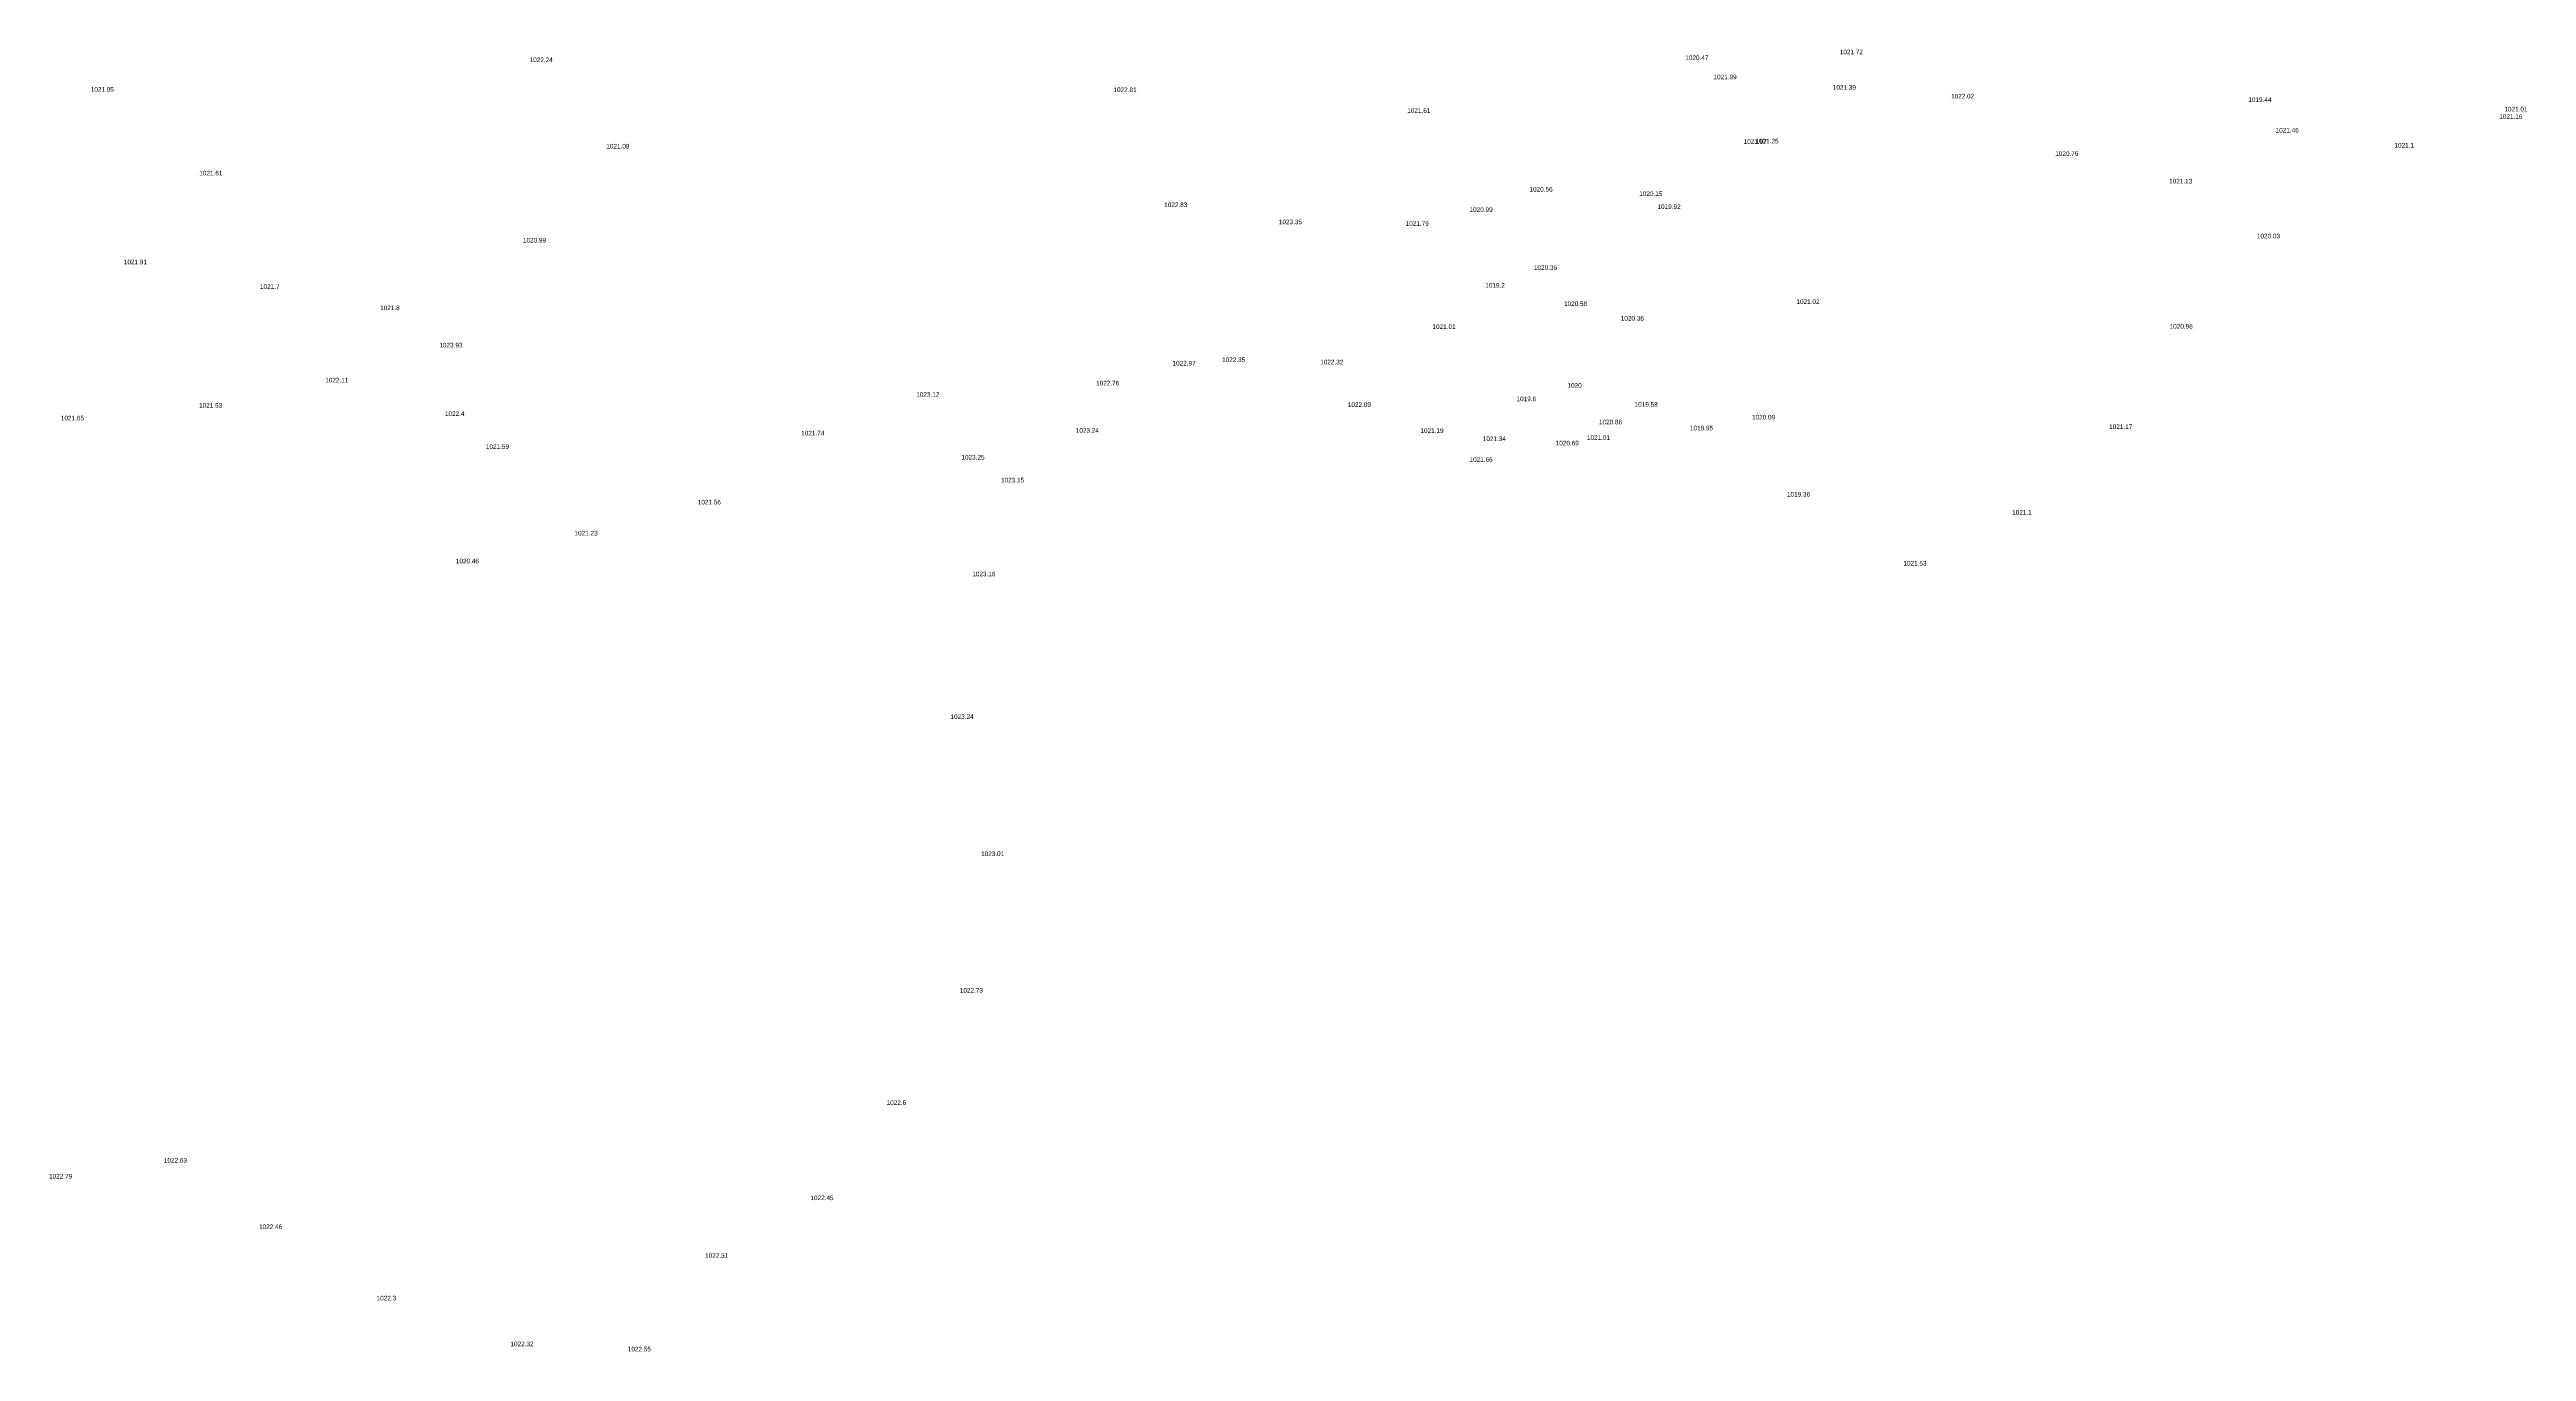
# Model space of a CAD drawing. Header units: inches. Extents: x 628884 to 629912, y 4519174 to 4520145.
# Drawn here: x 629686.1 to 629793.1, y 4519199.6 to 4519255.9 of the extents above; entities that cross this region are included whole.
import ezdxf

# ---------------------------------------------------------------- set-up
doc = ezdxf.new("R2010")
doc.units = ezdxf.units.IN
doc.header["$MEASUREMENT"] = 0

msp = doc.modelspace()

# ---------------------------------------------------------------- texts
for s, p in [('1020.47', (629756.8, 4519255.4, 1020.47)), ('1021.72', (629763.47, 4519255.65, 1021.72)), ('1022.24', (629706.88, 4519255.31, 1022.24)), ('1021.99', (629758.02, 4519254.57, 1021.99)), ('1021.05', (629687.92, 4519254.03, 1021.05)), ('1022.81', (629732.1, 4519254.02, 1022.81)), ('1021.39', (629763.17, 4519254.12, 1021.39)), ('1022.02', (629768.28, 4519253.74, 1022.02)), ('1019.44', (629781.12, 4519253.59, 1019.44)), ('1021.61', (629744.79, 4519253.12, 1021.61)), ('1021.46', (629782.3, 4519252.27, 1021.46)), ('1021.16', (629791.96, 4519252.86, 1021.16)), ('1021.01', (629792.18, 4519253.18, 1021.01)), ('1021.08', (629710.19, 4519251.58, 1021.08)), ('1021.07', (629759.32, 4519251.78, 1021.07)), ('1021.25', (629759.83, 4519251.8, 1021.25)), ('1020.76', (629772.78, 4519251.26, 1020.76)), ('1021.1', (629787.43, 4519251.62, 1021.1)), ('1021.61', (629692.61, 4519250.42, 1021.61)), ('1021.13', (629777.7, 4519250.07, 1021.13)), ('1022.83', (629734.29, 4519249.05, 1022.83)), ('1020.56', (629750.07, 4519249.72, 1020.56)), ('1020.15', (629754.81, 4519249.53, 1020.15)), ('1019.92', (629755.6, 4519248.97, 1019.92)), ('1023.35', (629739.24, 4519248.31, 1023.35)), ('1021.79', (629744.72, 4519248.24, 1021.79)), ('1020.99', (629747.48, 4519248.84, 1020.99)), ('1020.99', (629706.59, 4519247.52, 1020.99)), ('1020.03', (629781.49, 4519247.7, 1020.03)), ('1021.91', (629689.35, 4519246.58, 1021.91)), ('1020.36', (629750.26, 4519246.34, 1020.36)), ('1021.7', (629695.23, 4519245.52, 1021.7)), ('1019.2', (629748.16, 4519245.57, 1019.2)), ('1020.58', (629751.56, 4519244.78, 1020.58)), ('1021.02', (629761.6, 4519244.87, 1021.02)), ('1021.8', (629700.42, 4519244.6, 1021.8)), ('1021.01', (629745.88, 4519243.79, 1021.01)), ('1020.36', (629754.01, 4519244.15, 1020.36)), ('1020.96', (629777.72, 4519243.8, 1020.96)), ('1023.93', (629702.98, 4519242.99, 1023.93)), ('1022.11', (629698.05, 4519241.48, 1022.11)), ('1022.97', (629734.65, 4519242.21, 1022.97)), ('1022.35', (629736.79, 4519242.36, 1022.35)), ('1022.32', (629741.03, 4519242.26, 1022.32)), ('1021.53', (629692.6, 4519240.39, 1021.53)), ('1023.12', (629723.58, 4519240.86, 1023.12)), ('1022.76', (629731.35, 4519241.35, 1022.76)), ('1022.09', (629742.22, 4519240.42, 1022.09)), ('1019.6', (629749.51, 4519240.67, 1019.6)), ('1020', (629751.71, 4519241.25, 1020)), ('1019.58', (629754.61, 4519240.43, 1019.58)), ('1021.65', (629686.63, 4519239.84, 1021.65)), ('1022.4', (629703.22, 4519240.03, 1022.4)), ('1023.24', (629730.47, 4519239.31, 1023.24)), ('1021.19', (629745.36, 4519239.3, 1021.19)), ('1020.86', (629753.07, 4519239.67, 1020.86)), ('1019.95', (629757, 4519239.41, 1019.95)), ('1020.09', (629759.68, 4519239.88, 1020.09)), ('1021.17', (629775.11, 4519239.47, 1021.17)), ('1021.59', (629704.99, 4519238.61, 1021.59)), ('1021.74', (629718.61, 4519239.19, 1021.74)), ('1021.34', (629748.05, 4519238.95, 1021.34)), ('1020.69', (629751.2, 4519238.76, 1020.69)), ('1021.01', (629752.55, 4519239, 1021.01)), ('1023.25', (629725.53, 4519238.15, 1023.25)), ('1023.15', (629727.24, 4519237.16, 1023.15)), ('1021.66', (629747.48, 4519238.05, 1021.66)), ('1021.56', (629714.14, 4519236.21, 1021.56)), ('1019.36', (629761.19, 4519236.55, 1019.36)), ('1021.1', (629770.92, 4519235.77, 1021.1)), ('1021.23', (629708.82, 4519234.87, 1021.23)), ('1020.46', (629703.69, 4519233.67, 1020.46)), ('1023.16', (629726, 4519233.11, 1023.16)), ('1021.53', (629766.22, 4519233.57, 1021.53)), ('1023.24', (629725.06, 4519226.95, 1023.24)), ('1023.01', (629726.38, 4519221.03, 1023.01)), ('1022.73', (629725.46, 4519215.13, 1022.73)), ('1022.6', (629722.3, 4519210.28, 1022.6)), ('1022.63', (629691.08, 4519207.79, 1022.63)), ('1022.79', (629686.12, 4519207.1, 1022.79)), ('1022.45', (629719.01, 4519206.17, 1022.45)), ('1022.46', (629695.19, 4519204.92, 1022.46)), ('1022.51', (629714.46, 4519203.68, 1022.51)), ('1022.3', (629700.27, 4519201.84, 1022.3)), ('1022.32', (629706.05, 4519199.86, 1022.32)), ('1022.55', (629711.12, 4519199.64, 1022.55))]:
    msp.add_text(s, height=0.2).set_placement(p)

doc.saveas('drawing.dxf')
